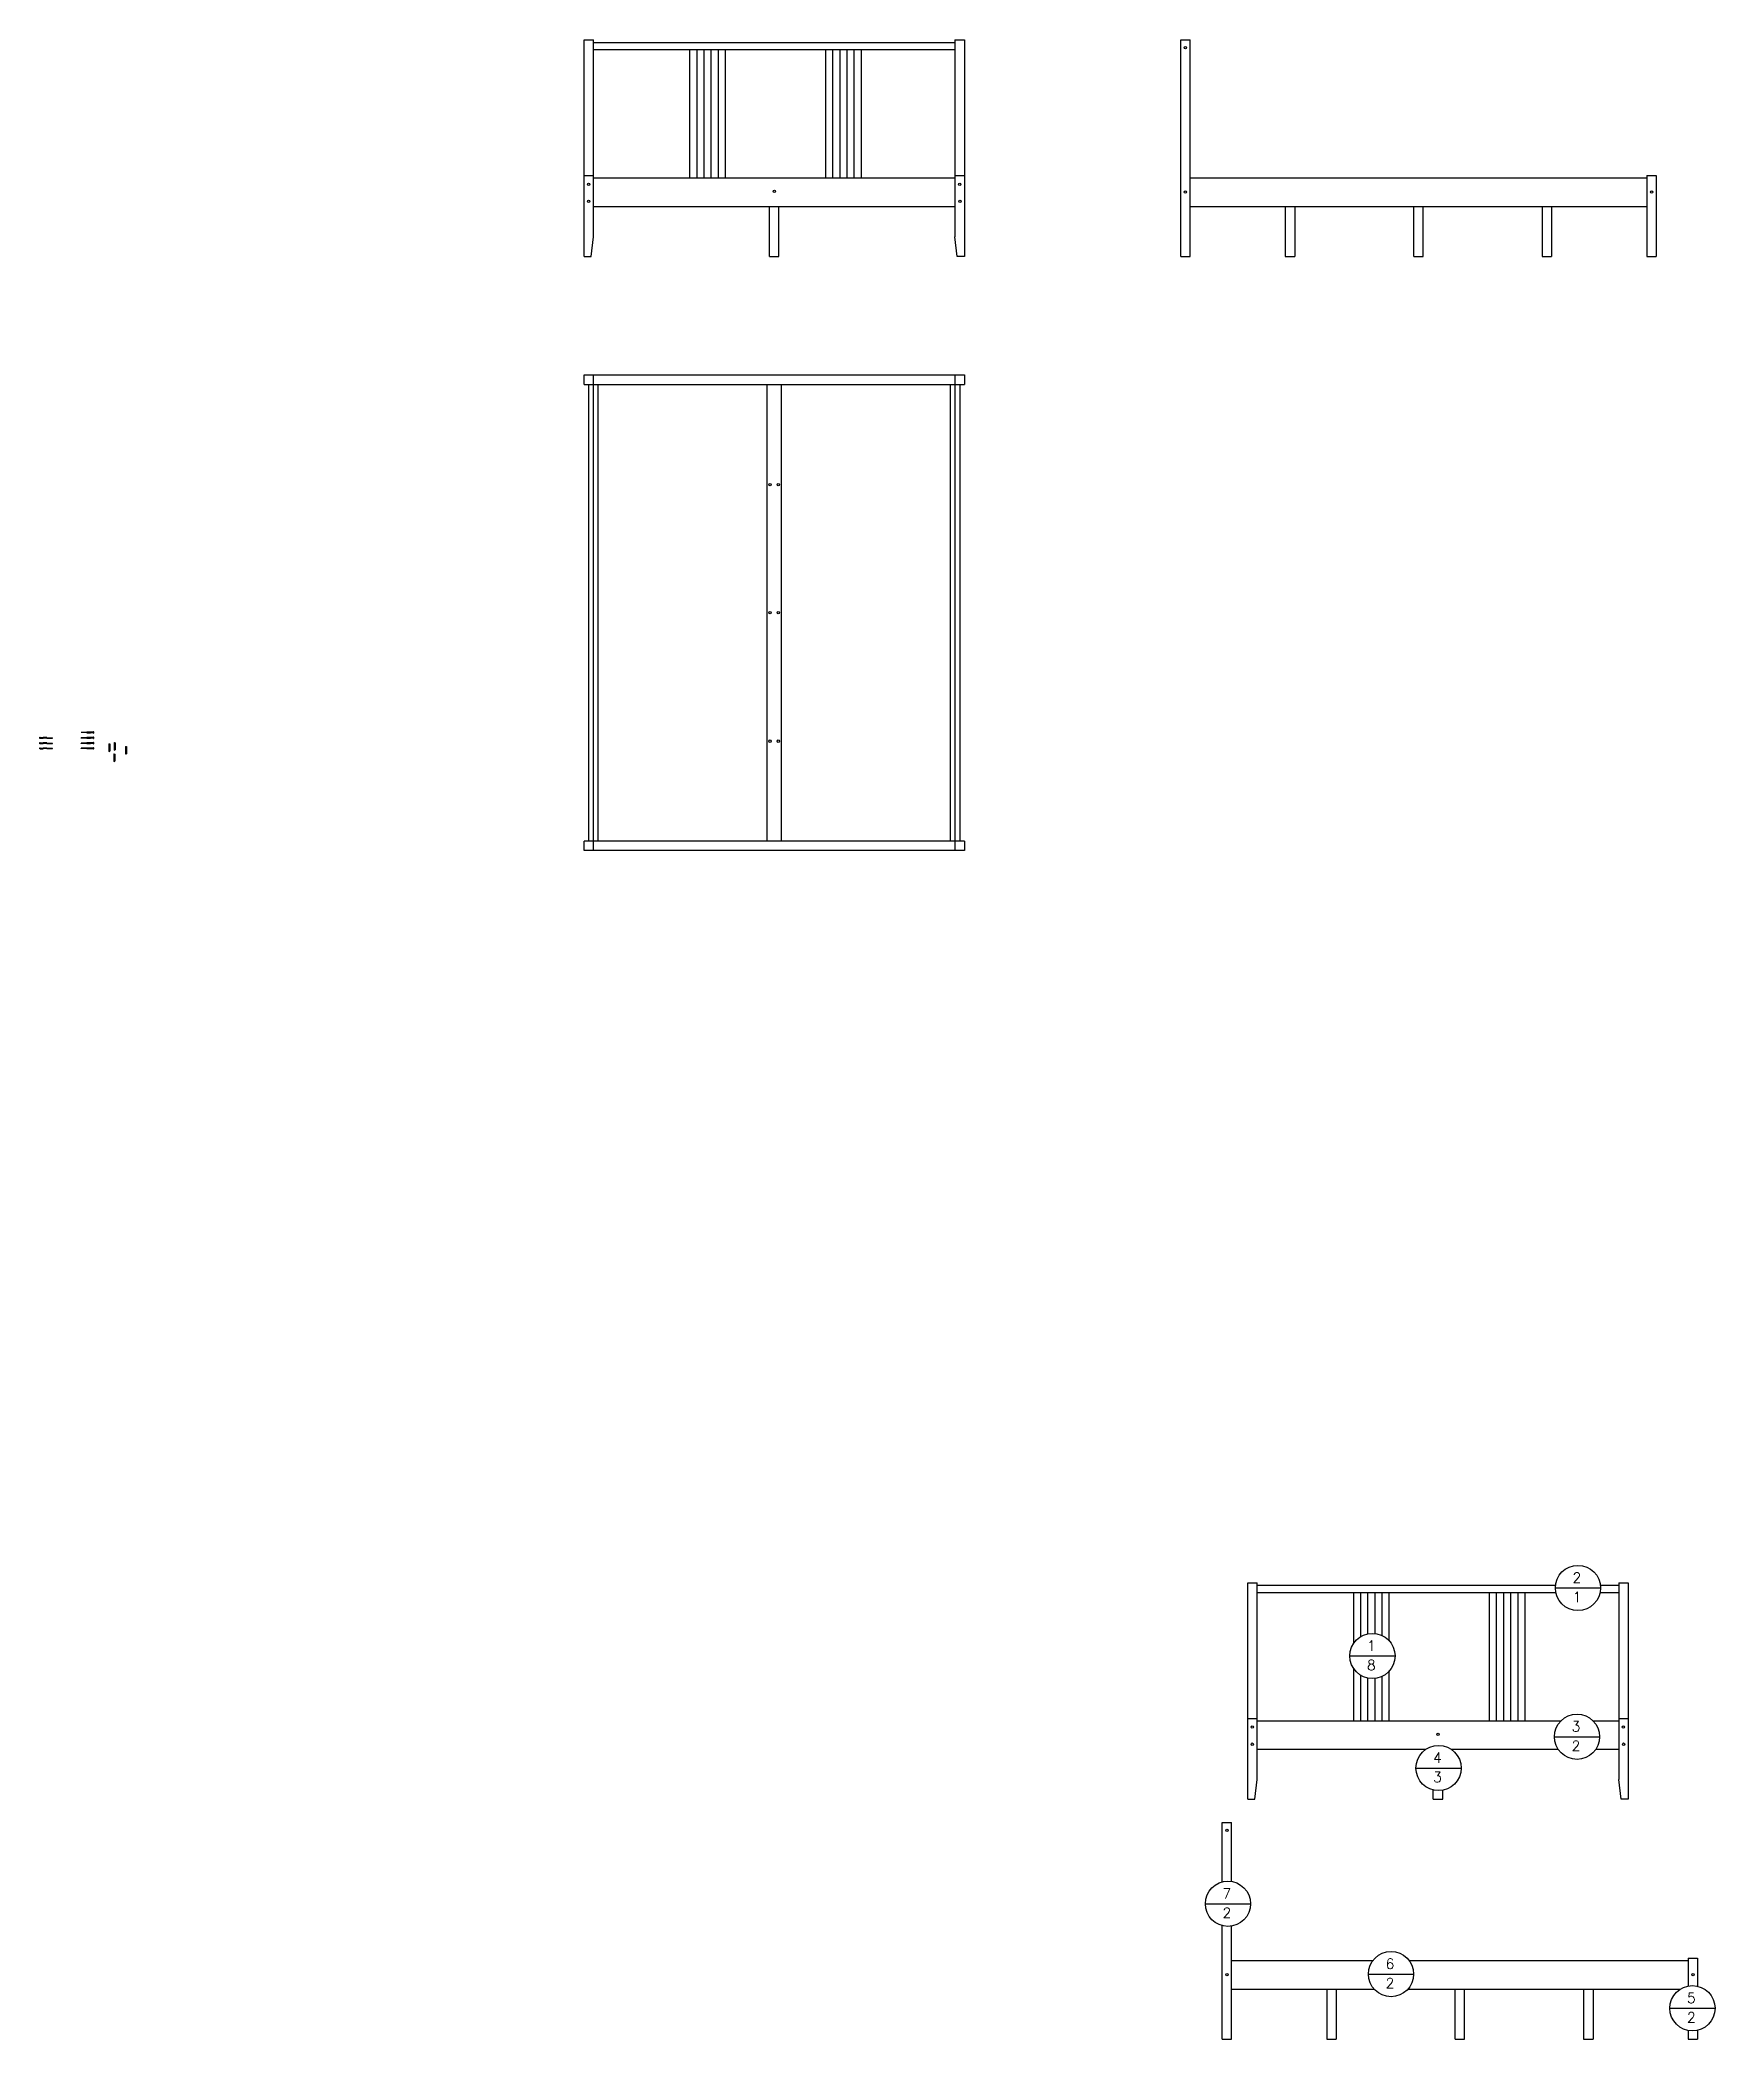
# Model space of a CAD drawing. Header units: millimetres. Extents: x 21 to 3517, y -1192 to 1197.
# Drawn here: x 21 to 726, y -500 to 341 of the extents above; entities that cross this region are included whole.
import ezdxf
from ezdxf.enums import TextEntityAlignment as Align

# ---------------------------------------------------------------- set-up
doc = ezdxf.new("R2010")
doc.units = ezdxf.units.MM
for name, color, linetype in [('Simboli', 10, 'Continuous'), ('Tratteggi', 252, 'Continuous'), ('Tratteggio', 252, 'Continuous')]:
    doc.layers.add(name, color=color, linetype=linetype)
doc.styles.add('E-ROMANS', font='romans.shx', dxfattribs={"width": 0.8})

msp = doc.modelspace()

# ---------------------------------------------------------------- texts
at = {"layer": 'Simboli', "style": 'E-ROMANS'}
for s, p in [('2', (667.82, -306.1)), ('1', (667.82, -314.26)), ('1', (581.37, -334.7)), ('8', (581.37, -342.85)), ('3', (667.42, -368.67)), ('2', (667.42, -376.83)), ('4', (609.18, -381.83)), ('3', (609.18, -389.98)), ('7', (520.59, -438.92)), ('2', (520.59, -447.07)), ('6', (589.18, -468.48)), ('2', (589.18, -476.64)), ('5', (715.96, -482.86)), ('2', (715.96, -491.02))]:
    msp.add_text(s, height=4.28, dxfattribs=at).set_placement(p, align=Align.MIDDLE_CENTER)

# ---------------------------------------------------------------- linework, layer by layer
for p, q in [((250.2, 249.57), (250.2, 340.57)), ((250.2, 340.57), (254.2, 340.57)), ((254.2, 257.85), (254.2, 340.57)), ((254.2, 339.57), (406.2, 339.57)), ((254.2, 336.57), (406.2, 336.57)), ((294.73, 282.57), (294.73, 336.57)), ((297.73, 282.57), (297.73, 336.57)), ((300.73, 282.57), (300.73, 336.57)), ((303.73, 282.57), (303.73, 336.57)), ((306.73, 282.57), (306.73, 336.57)), ((309.73, 282.57), (309.73, 336.57)), ((351.73, 336.57), (351.73, 282.57)), ((354.73, 336.57), (354.73, 282.57)), ((357.73, 336.57), (357.73, 282.57)), ((360.73, 336.57), (360.73, 282.57)), ((363.73, 336.57), (363.73, 282.57)), ((366.73, 336.57), (366.73, 282.57)), ((406.2, 340.57), (406.2, 257.85)), ((406.2, 340.57), (410.2, 340.57)), ((410.2, 340.57), (410.2, 249.57)), ((501.17, 249.57), (501.17, 340.57)), ((501.17, 340.57), (505.17, 340.57)), ((505.17, 249.57), (505.17, 340.57)), ((250.2, 283.57), (254.2, 283.57)), ((254.2, 282.57), (406.2, 282.57)), ((406.2, 283.57), (410.2, 283.57)), ((505.17, 282.57), (661.17, 282.57)), ((505.27, 282.57), (697.17, 282.57)), ((697.17, 283.57), (697.17, 249.57)), ((697.17, 283.57), (701.17, 283.57)), ((701.17, 283.57), (701.17, 249.57)), ((254.2, 270.57), (406.2, 270.57)), ((328.2, 249.57), (328.2, 270.57)), ((332.2, 249.57), (332.2, 270.57)), ((505.17, 270.57), (697.18, 270.57)), ((545.17, 270.57), (545.17, 249.57)), ((549.17, 270.57), (549.17, 249.57)), ((599.17, 249.57), (599.17, 270.57)), ((603.17, 249.57), (603.17, 270.57)), ((653.17, 270.57), (653.17, 249.57)), ((657.17, 270.57), (657.17, 249.57)), ((253.2, 249.57), (254.2, 257.85)), ((407.2, 249.57), (406.2, 257.85)), ((250.2, 249.57), (253.2, 249.57)), ((328.2, 249.57), (332.2, 249.57)), ((410.2, 249.57), (407.2, 249.57)), ((501.17, 249.57), (505.17, 249.57)), ((545.17, 249.57), (549.17, 249.57)), ((599.17, 249.57), (603.17, 249.57)), ((653.17, 249.57), (657.17, 249.57)), ((697.17, 249.57), (701.17, 249.57)), ((250.2, 199.69), (410.2, 199.69)), ((250.2, 195.69), (250.2, 199.69)), ((250.2, 195.69), (250.2, 199.69)), ((250.2, 195.69), (410.2, 195.69)), ((252.2, 3.69), (252.2, 195.69)), ((254.2, -0.31), (254.2, 199.69)), ((256.2, 3.69), (256.2, 195.69)), ((327.2, 3.69), (327.2, 195.69)), ((333.2, 3.69), (333.2, 195.69)), ((404.2, 195.69), (404.2, 3.69)), ((406.2, 199.69), (406.2, -0.31)), ((408.2, 195.69), (408.2, 3.69)), ((410.2, 199.69), (410.2, 195.69)), ((21.35, 46.81), (21.35, 47.31)), ((21.35, 47.31), (21.5, 47.31)), ((21.5, 46.81), (21.35, 46.81)), ((21.35, 44.57), (21.35, 45.07)), ((21.35, 45.07), (21.5, 45.07)), ((21.5, 44.57), (21.35, 44.57)), ((21.35, 42.4), (21.35, 42.9)), ((21.35, 42.9), (21.5, 42.9)), ((21.5, 42.4), (21.35, 42.4)), ((21.5, 47.31), (21.5, 46.81)), ((21.5, 47.21), (22.74, 47.21)), ((21.5, 46.91), (22.74, 46.91)), ((21.5, 45.07), (21.5, 44.57)), ((21.5, 44.97), (22.74, 44.97)), ((21.5, 44.67), (22.74, 44.67)), ((21.5, 42.9), (21.5, 42.4)), ((21.5, 42.8), (22.74, 42.8)), ((21.5, 42.5), (22.74, 42.5)), ((22.74, 47.21), (22.74, 46.91)), ((24.3, 47.17), (22.74, 47.17)), ((22.74, 47.17), (24.29, 47.17)), ((24.3, 46.96), (22.74, 46.96)), ((22.74, 44.97), (22.74, 44.67)), ((24.3, 44.93), (22.74, 44.93)), ((22.74, 44.93), (24.29, 44.93)), ((24.3, 44.72), (22.74, 44.72)), ((22.74, 42.8), (22.74, 42.5)), ((24.3, 42.76), (22.74, 42.76)), ((22.74, 42.76), (24.29, 42.76)), ((24.3, 42.55), (22.74, 42.55)), ((24.29, 47.17), (26.69, 47.11)), ((24.29, 46.96), (26.69, 47.01)), ((24.29, 44.93), (26.69, 44.87)), ((24.29, 44.72), (26.69, 44.77)), ((24.29, 42.76), (26.69, 42.7)), ((24.29, 42.55), (26.69, 42.6)), ((26.69, 47.01), (26.69, 47.11)), ((26.69, 44.77), (26.69, 44.87)), ((26.69, 42.6), (26.69, 42.7)), ((41.09, 49.41), (38.69, 49.36)), ((38.69, 49.26), (38.69, 49.36)), ((41.09, 49.21), (38.69, 49.26)), ((41.09, 47.17), (38.69, 47.11)), ((38.69, 47.01), (38.69, 47.11)), ((41.09, 46.96), (38.69, 47.01)), ((41.09, 44.93), (38.69, 44.87)), ((38.69, 44.77), (38.69, 44.87)), ((41.09, 44.72), (38.69, 44.77)), ((41.09, 42.76), (38.69, 42.7)), ((38.69, 42.6), (38.69, 42.7)), ((41.09, 42.55), (38.69, 42.6)), ((41.08, 49.41), (42.64, 49.41)), ((41.08, 49.2), (42.64, 49.2)), ((41.08, 47.17), (42.64, 47.17)), ((41.08, 46.96), (42.64, 46.96)), ((41.08, 44.93), (42.64, 44.93)), ((41.08, 44.72), (42.64, 44.72)), ((41.08, 42.76), (42.64, 42.76)), ((41.08, 42.55), (42.64, 42.55)), ((42.64, 49.41), (41.09, 49.41)), ((42.64, 47.17), (41.09, 47.17)), ((42.64, 44.93), (41.09, 44.93)), ((42.64, 42.76), (41.09, 42.76)), ((43.87, 49.46), (42.64, 49.46)), ((42.64, 49.46), (42.64, 49.16)), ((43.87, 49.16), (42.64, 49.16)), ((43.87, 47.21), (42.64, 47.21)), ((42.64, 47.21), (42.64, 46.91)), ((43.87, 46.91), (42.64, 46.91)), ((43.87, 44.97), (42.64, 44.97)), ((42.64, 44.97), (42.64, 44.67)), ((43.87, 44.67), (42.64, 44.67)), ((43.87, 42.8), (42.64, 42.8)), ((42.64, 42.8), (42.64, 42.5)), ((43.87, 42.5), (42.64, 42.5)), ((44.02, 49.56), (43.87, 49.56)), ((43.87, 49.56), (43.87, 49.06)), ((43.87, 49.06), (44.02, 49.06)), ((44.02, 47.31), (43.87, 47.31)), ((43.87, 47.31), (43.87, 46.81)), ((43.87, 46.81), (44.02, 46.81)), ((44.02, 45.07), (43.87, 45.07)), ((43.87, 45.07), (43.87, 44.57)), ((43.87, 44.57), (44.02, 44.57)), ((44.02, 42.9), (43.87, 42.9)), ((43.87, 42.9), (43.87, 42.4)), ((43.87, 42.4), (44.02, 42.4)), ((44.02, 49.06), (44.02, 49.56)), ((44.02, 46.81), (44.02, 47.31)), ((44.02, 44.57), (44.02, 45.07)), ((44.02, 42.4), (44.02, 42.9)), ((50.26, 44.5), (50.26, 41.5)), ((50.76, 44.5), (50.76, 41.5)), ((52.51, 45.01), (52.51, 42.01)), ((53.01, 45.01), (53.01, 42.01)), ((57.26, 43.39), (57.26, 40.39)), ((57.76, 43.39), (57.76, 40.39)), ((52.38, 40.22), (52.38, 37.22)), ((52.88, 40.22), (52.88, 37.22)), ((250.2, -0.31), (250.2, 3.69)), ((410.2, 3.69), (250.2, 3.69)), ((250.2, -0.31), (250.2, 3.69)), ((410.2, 3.69), (410.2, -0.31)), ((410.2, -0.31), (250.2, -0.31)), ((529.39, -399.29), (529.39, -308.29)), ((529.39, -308.29), (533.39, -308.29)), ((533.39, -391), (533.39, -308.29)), ((533.39, -309.29), (658.83, -309.29)), ((677.7, -309.29), (685.39, -309.29)), ((685.39, -308.29), (689.39, -308.29)), ((685.39, -308.29), (685.39, -391)), ((689.39, -308.29), (689.39, -399.29)), ((533.39, -312.29), (658.94, -312.29)), ((573.92, -333.74), (573.92, -312.29)), ((576.92, -330.89), (576.92, -312.29)), ((579.91, -329.69), (579.92, -312.29)), ((582.93, -329.58), (582.92, -312.29)), ((585.92, -330.46), (585.92, -312.29)), ((588.92, -332.72), (588.92, -312.29)), ((630.92, -312.29), (630.92, -366.29)), ((633.92, -312.29), (633.92, -366.29)), ((636.92, -312.29), (636.92, -366.29)), ((639.92, -312.29), (639.92, -366.29)), ((642.92, -312.29), (642.92, -366.29)), ((645.92, -312.29), (645.92, -366.29)), ((677.59, -312.29), (685.39, -312.29)), ((573.92, -366.29), (573.92, -344.33)), ((576.92, -366.29), (576.92, -347.19)), ((579.92, -366.29), (579.92, -348.35)), ((582.92, -366.29), (582.92, -348.48)), ((585.92, -366.29), (585.92, -347.61)), ((588.92, -366.29), (588.92, -345.35)), ((529.39, -365.29), (533.39, -365.29)), ((533.39, -366.29), (661.14, -366.29)), ((674.59, -366.29), (685.39, -366.29)), ((685.39, -365.29), (689.39, -365.29)), ((533.39, -378.29), (604.3, -378.29)), ((614.95, -378.29), (659.96, -378.29)), ((675.77, -378.29), (685.39, -378.29)), ((532.39, -399.29), (533.39, -391)), ((686.39, -399.29), (685.39, -391)), ((529.39, -399.29), (532.39, -399.29)), ((607.39, -399.29), (607.39, -395.41)), ((607.39, -399.29), (611.39, -399.29)), ((611.39, -399.29), (611.39, -395.51)), ((689.39, -399.29), (686.39, -399.29)), ((518.59, -409.14), (522.59, -409.14)), ((518.59, -434.07), (518.59, -409.14)), ((522.59, -433.87), (522.59, -409.14)), ((518.59, -500.14), (518.59, -452.44)), ((522.59, -500.14), (522.59, -452.63)), ((522.59, -467.14), (582.01, -467.14)), ((522.69, -467.14), (582.01, -467.14)), ((597.25, -467.14), (714.59, -467.14)), ((597.25, -467.14), (678.59, -467.14)), ((714.59, -466.14), (714.59, -477.87)), ((714.59, -466.14), (718.59, -466.14)), ((718.59, -466.14), (718.59, -477.95)), ((522.59, -479.14), (582.53, -479.14)), ((562.59, -479.14), (562.59, -500.14)), ((566.59, -479.14), (566.59, -500.14)), ((596.74, -479.14), (711.37, -479.14)), ((616.59, -500.14), (616.59, -479.14)), ((620.59, -500.14), (620.59, -479.14)), ((670.59, -479.14), (670.59, -500.14)), ((674.59, -479.14), (674.59, -500.14)), ((518.59, -500.14), (522.59, -500.14)), ((562.59, -500.14), (566.59, -500.14)), ((616.59, -500.14), (620.59, -500.14)), ((670.59, -500.14), (674.59, -500.14)), ((714.59, -496.53), (714.59, -500.14)), ((714.59, -500.14), (718.59, -500.14)), ((718.59, -496.45), (718.59, -500.14))]:
    msp.add_line(p, q)
for points in [[(50.26, 44.5, -0.348554), (50.76, 44.5, 0.237997)], [(52.51, 45.01, -0.348554), (53.01, 45.01, 0.237997)], [(57.26, 43.39, -0.348554), (57.76, 43.39, 0.237997)], [(50.26, 41.5, 0.408688), (50.76, 41.5, 0.002507)], [(52.38, 40.22, -0.348554), (52.88, 40.22, 0.237997)], [(52.38, 37.22, 0.408688), (52.88, 37.22, 0.002507)], [(52.51, 42.01, 0.408688), (53.01, 42.01, 0.002507)], [(57.26, 40.39, 0.408688), (57.76, 40.39, 0.002507)]]:
    msp.add_lwpolyline(points, format="xyb")
at = {"layer": 'Simboli'}
for p, q in [((658.76, -310.44), (677.77, -310.44)), ((572.31, -339.04), (591.32, -339.04)), ((658.36, -373.01), (677.37, -373.01)), ((600.12, -386.17), (619.13, -386.17)), ((511.53, -443.25), (530.55, -443.25)), ((580.12, -472.82), (599.14, -472.82)), ((706.9, -487.2), (725.91, -487.2))]:
    msp.add_line(p, q, dxfattribs=at)
for centre in [(668.26, -310.44), (581.81, -339.04), (667.86, -373.01), (609.63, -386.17), (521.04, -443.25), (589.63, -472.82), (716.41, -487.2)]:
    msp.add_circle(centre, 9.51, dxfattribs=at)
at = {"layer": 'Tratteggi'}
for centre in [(328.47, 153.51), (331.91, 153.51), (328.47, 99.67), (331.91, 99.7)]:
    msp.add_circle(centre, 0.5, dxfattribs=at)
at = {"layer": 'Tratteggio'}
for centre in [(503.15, 337.38), (252.09, 279.89), (408.2, 279.89), (252.09, 272.71), (330.25, 276.9), (408.28, 272.71), (503.15, 276.58), (699.24, 276.58), (328.47, 45.68), (331.91, 45.68), (531.28, -368.97), (687.39, -368.97), (531.28, -376.14), (609.44, -371.96), (687.47, -376.14), (520.58, -412.32), (520.58, -473.13), (716.67, -473.13)]:
    msp.add_circle(centre, 0.5, dxfattribs=at)

msp.set_redraw_order([(e.dxf.handle, doc.entitydb.next_handle()) for e in msp.query("TEXT MTEXT ATTDEF DIMENSION ARC_DIMENSION")])  # texts and dimensions are drawn at this point

doc.saveas('drawing.dxf')
